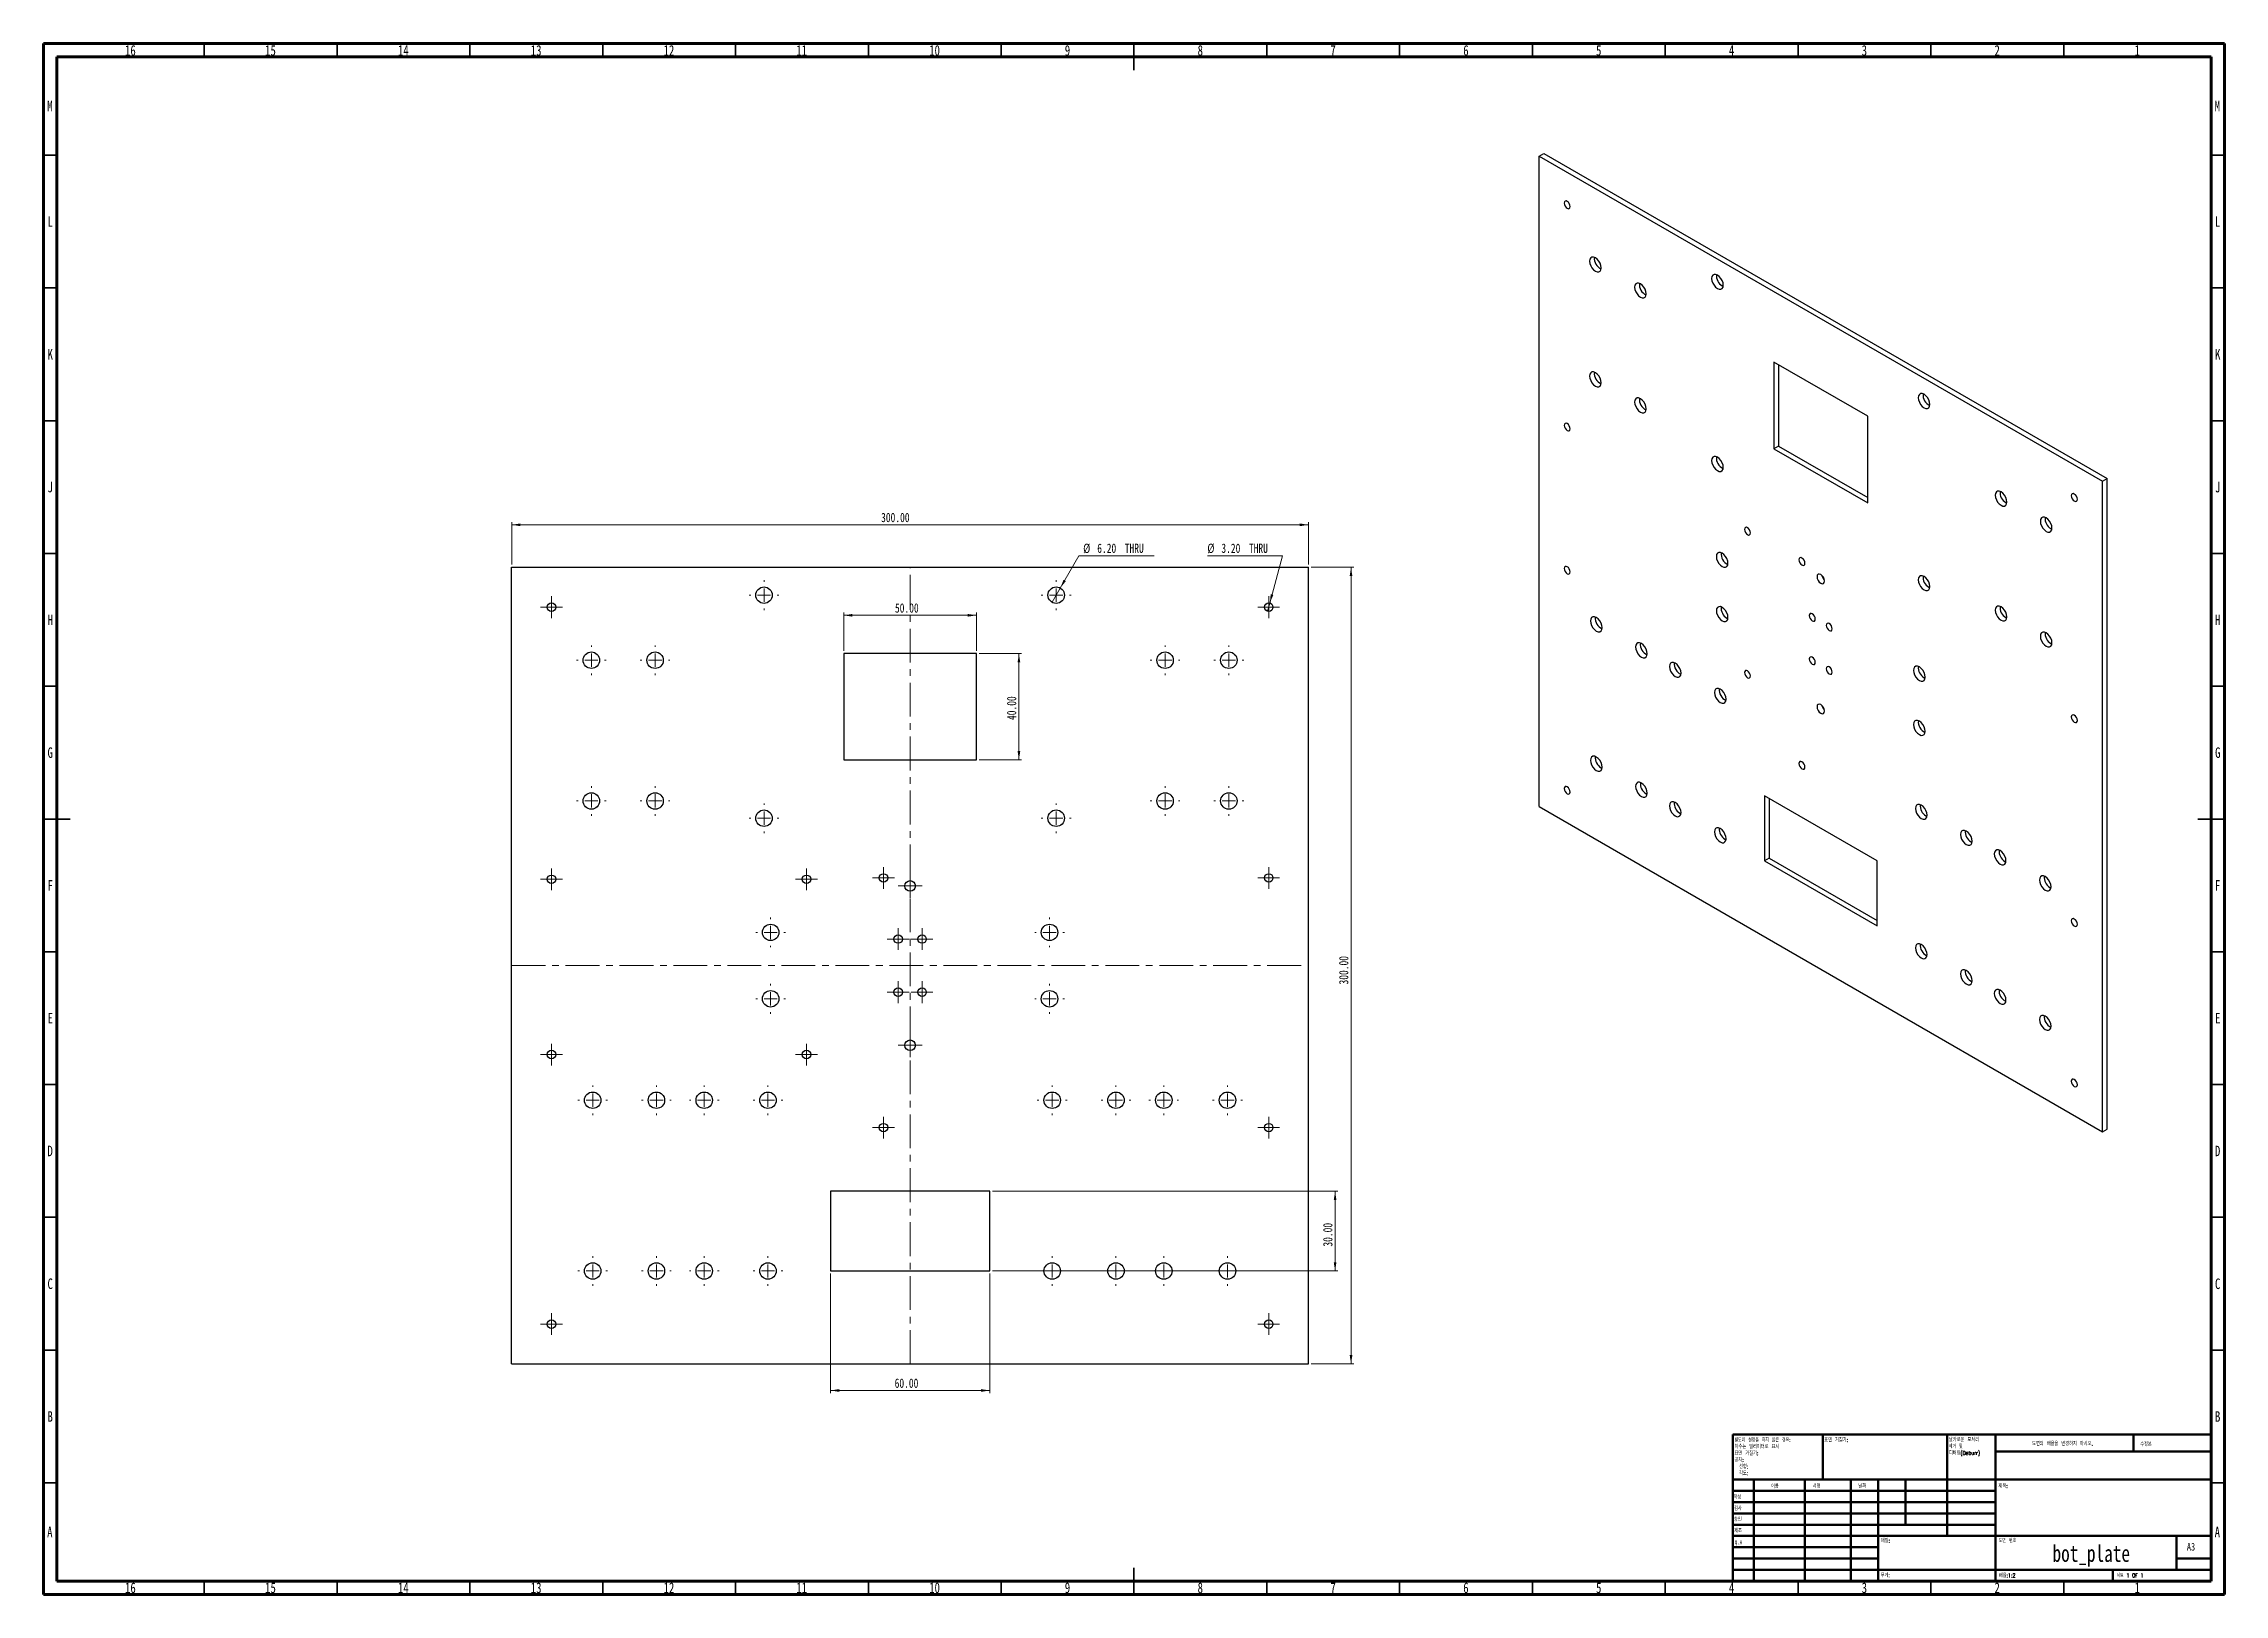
# Model space of a CAD drawing. Header units: millimetres. Extents: x 15 to 836, y 5 to 589.
import ezdxf

# ---------------------------------------------------------------- set-up
doc = ezdxf.new("R2010")
doc.units = ezdxf.units.MM
doc.linetypes.add('CENTERX2', pattern=[20.32, 12.7, -2.54, 2.54, -2.54])
doc.styles.add('SLDTEXTSTYLE0', font='TXT', dxfattribs={"width": 0.75})
doc.styles.add('SLDTEXTSTYLE1', font='TXT', dxfattribs={"width": 0.75, "bigfont": 'bigfont'})
doc.styles.add('SLDTEXTSTYLE2', font='TXT', dxfattribs={"width": 0.691176, "bigfont": 'bigfont'})
doc.styles.add('SLDTEXTSTYLE3', font='TXT', dxfattribs={"width": 0.6875, "bigfont": 'bigfont'})
doc.styles.add('SLDTEXTSTYLE4', font='TXT', dxfattribs={"width": 0.7, "bigfont": 'bigfont'})
doc.styles.add('SLDTEXTSTYLE5', font='TXT', dxfattribs={"width": 0.666667, "bigfont": 'bigfont'})
doc.dimstyles.new('SLDDIMSTYLE0', dxfattribs={"dimtxt": 3.5, "dimasz": 3.302, "dimexe": 0, "dimexo": 0.0625, "dimgap": 0.875, "dimtad": 1, "dimrnd": 1e-09, "dimzin": 4, "dimdsep": 46, "dimtxsty": 'SLDTEXTSTYLE0', "dimsah": 1, "dimcen": 0.09, "dimadec": 0, "dimazin": 1, "dimtfac": 1, "dimtofl": 0, "dimtmove": 0, "dimatfit": 3, "dimfxl": 0, "dimfrac": 2, "dimtolj": 1, "dimtzin": 12, "dimarcsym": 0})
doc.dimstyles.new('SLDDIMSTYLE1', dxfattribs={"dimtxt": 3.5, "dimasz": 3.302, "dimexe": 0, "dimexo": 0.0625, "dimgap": 0.875, "dimtad": 0, "dimtih": 1, "dimtoh": 1, "dimrnd": 1e-09, "dimzin": 4, "dimdsep": 46, "dimtxsty": 'SLDTEXTSTYLE0', "dimblk1": 'NONE', "dimsah": 1, "dimcen": 0, "dimadec": 0, "dimazin": 1, "dimtfac": 1, "dimtmove": 0, "dimatfit": 3, "dimldrblk": 'NONE', "dimfxl": 0, "dimfrac": 2, "dimtolj": 1, "dimtzin": 12, "dimarcsym": 0})

msp = doc.modelspace()

# ---------------------------------------------------------------- texts
at = {"color": 7, "linetype": 'Continuous', "lineweight": 0}
for s, insert, char_height, attachment_point, style in [('16', (47.67, 588.418), 3.9687, 2, 'SLDTEXTSTYLE0'), ('15', (100.42, 588.418), 3.9687, 2, 'SLDTEXTSTYLE0'), ('14', (150.42, 588.418), 3.9687, 2, 'SLDTEXTSTYLE0'), ('13', (200.42, 588.418), 3.9687, 2, 'SLDTEXTSTYLE0'), ('12', (250.42, 588.418), 3.9687, 2, 'SLDTEXTSTYLE0'), ('11', (300.42, 588.418), 3.9687, 2, 'SLDTEXTSTYLE0'), ('10', (350.42, 588.418), 3.9687, 2, 'SLDTEXTSTYLE0'), ('9', (400.46, 588.418), 3.969, 2, 'SLDTEXTSTYLE0'), ('8', (450.46, 588.418), 3.969, 2, 'SLDTEXTSTYLE0'), ('7', (500.46, 588.418), 3.969, 2, 'SLDTEXTSTYLE0'), ('6', (550.46, 588.418), 3.969, 2, 'SLDTEXTSTYLE0'), ('5', (600.46, 588.418), 3.969, 2, 'SLDTEXTSTYLE0'), ('4', (650.46, 588.418), 3.969, 2, 'SLDTEXTSTYLE0'), ('3', (700.46, 588.418), 3.969, 2, 'SLDTEXTSTYLE0'), ('2', (750.46, 588.418), 3.969, 2, 'SLDTEXTSTYLE0'), ('1', (803.21, 588.418), 3.969, 2, 'SLDTEXTSTYLE0'), ('M', (17.362, 567.474), 3.969, 2, 'SLDTEXTSTYLE0'), ('M', (833.362, 567.474), 3.969, 2, 'SLDTEXTSTYLE0'), ('L', (17.455, 523.974), 3.969, 2, 'SLDTEXTSTYLE0'), ('L', (833.455, 523.974), 3.969, 2, 'SLDTEXTSTYLE0'), ('K', (17.489, 473.974), 3.969, 2, 'SLDTEXTSTYLE0'), ('K', (833.489, 473.974), 3.969, 2, 'SLDTEXTSTYLE0'), ('J', (17.465, 423.974), 3.969, 2, 'SLDTEXTSTYLE0'), ('J', (833.465, 423.974), 3.969, 2, 'SLDTEXTSTYLE0'), ('H', (17.49, 373.974), 3.969, 2, 'SLDTEXTSTYLE0'), ('H', (833.49, 373.974), 3.969, 2, 'SLDTEXTSTYLE0'), ('G', (17.487, 323.974), 3.969, 2, 'SLDTEXTSTYLE0'), ('G', (833.487, 323.974), 3.969, 2, 'SLDTEXTSTYLE0'), ('F', (17.458, 273.974), 3.969, 2, 'SLDTEXTSTYLE0'), ('F', (833.458, 273.974), 3.969, 2, 'SLDTEXTSTYLE0'), ('E', (17.508, 223.974), 3.969, 2, 'SLDTEXTSTYLE0'), ('E', (833.508, 223.974), 3.969, 2, 'SLDTEXTSTYLE0'), ('D', (17.453, 173.974), 3.969, 2, 'SLDTEXTSTYLE0'), ('D', (833.453, 173.974), 3.969, 2, 'SLDTEXTSTYLE0'), ('C', (17.459, 123.974), 3.969, 2, 'SLDTEXTSTYLE0'), ('C', (833.459, 123.974), 3.969, 2, 'SLDTEXTSTYLE0'), ('B', (17.471, 73.974), 3.969, 2, 'SLDTEXTSTYLE0'), ('B', (833.471, 73.974), 3.969, 2, 'SLDTEXTSTYLE0'), ('표면 거칠기:', (685.371, 63.919), 1.5, 1, 'SLDTEXTSTYLE1'), ('도면의 배율을 변경하지 마시오.', (763.615, 62.533), 1.5, 1, 'SLDTEXTSTYLE1'), ('수정본', (804.328, 62.335), 1.5, 1, 'SLDTEXTSTYLE1'), ('작성', (651.212, 42.43), 1.5, 1, 'SLDTEXTSTYLE1'), ('이름', (665.322, 46.501), 1.5, 1, 'SLDTEXTSTYLE1'), ('서명', (681.034, 46.562), 1.5, 1, 'SLDTEXTSTYLE1'), ('날짜', (698.215, 46.576), 1.5, 1, 'SLDTEXTSTYLE1'), ('제목:', (750.956, 46.576), 1.5, 1, 'SLDTEXTSTYLE1'), ('승인', (651.402, 34.064), 1.5, 1, 'SLDTEXTSTYLE1'), ('검사', (651.41, 38.154), 1.5, 1, 'SLDTEXTSTYLE1'), ('A', (17.34, 30.474), 3.969, 2, 'SLDTEXTSTYLE0'), ('제조', (651.455, 29.734), 1.5, 1, 'SLDTEXTSTYLE1'), ('Q.A', (651.669, 25.35), 1.5, 1, 'SLDTEXTSTYLE0'), ('재질:', (706.646, 25.986), 1.5, 1, 'SLDTEXTSTYLE1'), ('도면 번호', (751.074, 25.986), 1.5, 1, 'SLDTEXTSTYLE4'), ('A', (833.34, 30.474), 3.969, 2, 'SLDTEXTSTYLE0'), ('bot_plate', (785.886, 23.607), 6.35, 2, 'SLDTEXTSTYLE0'), ('A3', (821.871, 24.406), 2.9104, 1, 'SLDTEXTSTYLE0'), ('16', (47.67, 9.474), 3.9687, 2, 'SLDTEXTSTYLE0'), ('15', (100.42, 9.474), 3.9687, 2, 'SLDTEXTSTYLE0'), ('14', (150.42, 9.474), 3.9687, 2, 'SLDTEXTSTYLE0'), ('13', (200.42, 9.474), 3.9687, 2, 'SLDTEXTSTYLE0'), ('12', (250.42, 9.474), 3.9687, 2, 'SLDTEXTSTYLE0'), ('11', (300.42, 9.474), 3.9687, 2, 'SLDTEXTSTYLE0'), ('10', (350.42, 9.474), 3.9687, 2, 'SLDTEXTSTYLE0'), ('9', (400.46, 9.474), 3.969, 2, 'SLDTEXTSTYLE0'), ('8', (450.46, 9.474), 3.969, 2, 'SLDTEXTSTYLE0'), ('7', (500.46, 9.474), 3.969, 2, 'SLDTEXTSTYLE0'), ('6', (550.46, 9.474), 3.969, 2, 'SLDTEXTSTYLE0'), ('5', (600.46, 9.474), 3.969, 2, 'SLDTEXTSTYLE0'), ('4', (650.46, 9.474), 3.969, 2, 'SLDTEXTSTYLE0'), ('3', (700.46, 9.474), 3.969, 2, 'SLDTEXTSTYLE0'), ('무게:', (706.618, 12.949), 1.4986, 1, 'SLDTEXTSTYLE1'), ('2', (750.46, 9.474), 3.969, 2, 'SLDTEXTSTYLE0'), ('배율:1:2', (751.074, 12.9), 1.5, 1, 'SLDTEXTSTYLE1'), ('시트 1 OF 1', (795.478, 12.9), 1.5, 1, 'SLDTEXTSTYLE5'), ('1', (803.21, 9.474), 3.969, 2, 'SLDTEXTSTYLE0')]:
    msp.add_mtext(s, dxfattribs=dict(at, insert=insert, char_height=char_height, attachment_point=attachment_point, style=style))

# ---------------------------------------------------------------- blocks, each defined once
blk = doc.blocks.new('SW_NOTE_0')
at = {"color": 0, "linetype": 'Continuous', "lineweight": 0, "char_height": 1.5, "attachment_point": 1}
for s, insert, style in [('별도의 설정을 하지 않은 경우:', (0, 1.93), 'SLDTEXTSTYLE2'), ('표면 거칠기:', (0, -3.07), 'SLDTEXTSTYLE1'), ('공차:', (0, -5.57), 'SLDTEXTSTYLE1'), ('치수는 밀리미터로 표시', (0, -0.57), 'SLDTEXTSTYLE1'), ('선형:', (1.69, -8.07), 'SLDTEXTSTYLE1'), ('각도:', (1.69, -10.57), 'SLDTEXTSTYLE1')]:
    blk.add_mtext(s, dxfattribs=dict(at, insert=insert, style=style))
blk = doc.blocks.new('SW_NOTE_0_1')
at = {"color": 0, "linetype": 'Continuous', "lineweight": 0, "char_height": 1.5, "attachment_point": 1}
for s, insert, style in [('날카로운 모서리', (0, 1.93), 'SLDTEXTSTYLE1'), ('제거 및', (0, -0.57), 'SLDTEXTSTYLE3'), ('디버링(Deburr)', (0, -3.07), 'SLDTEXTSTYLE1')]:
    blk.add_mtext(s, dxfattribs=dict(at, insert=insert, style=style))
blk = doc.blocks.new('_D')
at = {"color": 7, "linetype": 'Continuous', "lineweight": 0}
for p, q in [((191.21, 392.79), (191.21, 408.79)), ((191.21, 407.79), (491.21, 407.79)), ((491.21, 392.79), (491.21, 408.79))]:
    blk.add_line(p, q, dxfattribs=at)
at = {"color": 7, "linetype": 'Continuous', "lineweight": 18}
for points in [[(191.21, 407.79), (194.51, 407.28), (194.51, 408.3)], [(491.21, 407.79), (487.9, 408.3), (487.9, 407.28)]]:
    blk.add_solid(points, dxfattribs=at)
at = {"color": 7, "linetype": 'Continuous', "lineweight": 18, "insert": (330.29, 412.3), "char_height": 3.5, "attachment_point": 1, "style": 'SLDTEXTSTYLE0'}
blk.add_mtext('300.00', dxfattribs=at)
blk = doc.blocks.new('_D_1')
at = {"color": 7, "linetype": 'Continuous', "lineweight": 0}
for p, q in [((492.21, 391.79), (508.21, 391.79)), ((507.21, 91.79), (507.21, 391.79)), ((492.21, 91.79), (508.21, 91.79))]:
    blk.add_line(p, q, dxfattribs=at)
at = {"color": 7, "linetype": 'Continuous', "lineweight": 18}
for points in [[(507.21, 391.79), (506.7, 388.49), (507.71, 388.49)], [(507.21, 91.79), (507.71, 95.09), (506.7, 95.09)]]:
    blk.add_solid(points, dxfattribs=at)
at = {"color": 7, "linetype": 'Continuous', "lineweight": 18, "insert": (502.69, 234.68), "char_height": 3.5, "attachment_point": 1, "rotation": 90, "style": 'SLDTEXTSTYLE0'}
blk.add_mtext('300.00', dxfattribs=at)
blk = doc.blocks.new('_D_2')
at = {"color": 7, "linetype": 'Continuous', "lineweight": 0}
for p, q in [((316.21, 360.29), (316.21, 374.71)), ((366.21, 373.71), (316.21, 373.71)), ((366.21, 360.29), (366.21, 374.71))]:
    blk.add_line(p, q, dxfattribs=at)
at = {"color": 7, "linetype": 'Continuous', "lineweight": 18}
for points in [[(316.21, 373.71), (319.51, 373.2), (319.51, 374.22)], [(366.21, 373.71), (362.9, 374.22), (362.9, 373.2)]]:
    blk.add_solid(points, dxfattribs=at)
at = {"color": 7, "linetype": 'Continuous', "lineweight": 18, "insert": (335.51, 378.22), "char_height": 3.5, "attachment_point": 1, "style": 'SLDTEXTSTYLE0'}
blk.add_mtext('50.00', dxfattribs=at)
blk = doc.blocks.new('_D_3')
at = {"color": 7, "linetype": 'Continuous', "lineweight": 0}
for p, q in [((367.21, 359.29), (383.18, 359.29)), ((382.18, 319.29), (382.18, 359.29)), ((367.21, 319.29), (383.18, 319.29))]:
    blk.add_line(p, q, dxfattribs=at)
at = {"color": 7, "linetype": 'Continuous', "lineweight": 18}
for points in [[(382.18, 359.29), (381.67, 355.99), (382.68, 355.99)], [(382.18, 319.29), (382.68, 322.59), (381.67, 322.59)]]:
    blk.add_solid(points, dxfattribs=at)
at = {"color": 7, "linetype": 'Continuous', "lineweight": 18, "insert": (377.66, 334.28), "char_height": 3.5, "attachment_point": 1, "rotation": 90, "style": 'SLDTEXTSTYLE0'}
blk.add_mtext('40.00', dxfattribs=at)
blk = doc.blocks.new('_D_4')
at = {"color": 7, "linetype": 'Continuous', "lineweight": 0}
for p, q in [((311.21, 125.79), (311.21, 80.79)), ((371.21, 125.79), (371.21, 80.79)), ((371.21, 81.79), (311.21, 81.79))]:
    blk.add_line(p, q, dxfattribs=at)
at = {"color": 7, "linetype": 'Continuous', "lineweight": 18}
for points in [[(311.21, 81.79), (314.51, 81.28), (314.51, 82.3)], [(371.21, 81.79), (367.9, 82.3), (367.9, 81.28)]]:
    blk.add_solid(points, dxfattribs=at)
at = {"color": 7, "linetype": 'Continuous', "lineweight": 18, "insert": (335.39, 86.3), "char_height": 3.5, "attachment_point": 1, "style": 'SLDTEXTSTYLE0'}
blk.add_mtext('60.00', dxfattribs=at)
blk = doc.blocks.new('_D_5')
at = {"color": 7, "linetype": 'Continuous', "lineweight": 0}
for p, q in [((372.21, 156.79), (502.21, 156.79)), ((501.21, 126.79), (501.21, 156.79)), ((372.21, 126.79), (502.21, 126.79))]:
    blk.add_line(p, q, dxfattribs=at)
at = {"color": 7, "linetype": 'Continuous', "lineweight": 18}
for points in [[(501.21, 156.79), (500.7, 153.49), (501.71, 153.49)], [(501.21, 126.79), (501.71, 130.09), (500.7, 130.09)]]:
    blk.add_solid(points, dxfattribs=at)
at = {"color": 7, "linetype": 'Continuous', "lineweight": 18, "insert": (496.69, 135.97), "char_height": 3.5, "attachment_point": 1, "rotation": 90, "style": 'SLDTEXTSTYLE0'}
blk.add_mtext('30.00', dxfattribs=at)
blk = doc.blocks.new('_D_6')
at = {"color": 7, "linetype": 'Continuous', "lineweight": 0}
for p, q in [((397.76, 383.98), (404.79, 396.16)), ((404.79, 396.16), (433.07, 396.16)), ((394.66, 378.61), (397.76, 383.98))]:
    blk.add_line(p, q, dxfattribs=at)
at = {"color": 7, "linetype": 'Continuous', "lineweight": 18}
blk.add_solid([(397.76, 383.98), (399.85, 386.58), (398.97, 387.09)], dxfattribs=at)
at = {"color": 7, "linetype": 'Continuous', "lineweight": 18, "char_height": 3.5, "attachment_point": 1, "style": 'SLDTEXTSTYLE0'}
for s, insert in [('%%c', (406.38, 400.67)), ('6.20', (411.66, 400.72)), ('THRU', (422.02, 400.72))]:
    blk.add_mtext(s, dxfattribs=dict(at, insert=insert))
blk = doc.blocks.new('_None')
blk = doc.blocks.new('_D_7')
at = {"color": 7, "linetype": 'Continuous', "lineweight": 0}
for p, q in [((481.4, 396.16), (453.12, 396.16)), ((476.62, 378.34), (481.4, 396.16)), ((475.79, 375.25), (476.62, 378.34))]:
    blk.add_line(p, q, dxfattribs=at)
at = {"color": 7, "linetype": 'Continuous', "lineweight": 18}
blk.add_solid([(476.62, 378.34), (477.97, 381.39), (476.98, 381.66)], dxfattribs=at)
at = {"color": 7, "linetype": 'Continuous', "lineweight": 18, "char_height": 3.5, "attachment_point": 1, "style": 'SLDTEXTSTYLE0'}
for s, insert in [('%%c', (453.12, 400.67)), ('3.20', (458.4, 400.72)), ('THRU', (468.76, 400.72))]:
    blk.add_mtext(s, dxfattribs=dict(at, insert=insert))
blk = doc.blocks.new('SW_CENTERMARKSYMBOL_0')
at = {"color": 0, "linetype": 'Continuous', "lineweight": 18}
for p, q in [((-2.5, 0), (-4.1, 0)), ((0, 0), (-2.5, 0)), ((0, 2.5), (0, 4.1)), ((0, 0), (0, 2.5)), ((0, 0), (0, -2.5)), ((0, 0), (2.5, 0)), ((2.5, 0), (4.1, 0)), ((0, -2.5), (0, -4.1))]:
    blk.add_line(p, q, dxfattribs=at)
blk = doc.blocks.new('SW_CENTERMARKSYMBOL_1')
at = {"color": 0, "linetype": 'Continuous', "lineweight": 18}
for p, q in [((-5, 0), (-5.6, 0)), ((0, 0), (-2.5, 0)), ((0, 5), (0, 5.6)), ((0, 0), (0, 2.5)), ((0, 0), (0, -2.5)), ((0, 0), (2.5, 0)), ((5, 0), (5.6, 0)), ((0, -5), (0, -5.6))]:
    blk.add_line(p, q, dxfattribs=at)
blk = doc.blocks.new('SW_CENTERMARKSYMBOL_2')
at = {"color": 0, "linetype": 'Continuous', "lineweight": 18}
for p, q in [((-5, 0), (-5.6, 0)), ((0, 0), (-2.5, 0)), ((0, 5), (0, 5.6)), ((0, 0), (0, 2.5)), ((0, 0), (0, -2.5)), ((0, 0), (2.5, 0)), ((5, 0), (5.6, 0)), ((0, -5), (0, -5.6))]:
    blk.add_line(p, q, dxfattribs=at)
blk = doc.blocks.new('SW_CENTERMARKSYMBOL_3')
at = {"color": 0, "linetype": 'Continuous', "lineweight": 18}
for p, q in [((-5, 0), (-5.6, 0)), ((0, 0), (-2.5, 0)), ((0, 5), (0, 5.6)), ((0, 0), (0, 2.5)), ((0, 0), (0, -2.5)), ((0, 0), (2.5, 0)), ((5, 0), (5.6, 0)), ((0, -5), (0, -5.6))]:
    blk.add_line(p, q, dxfattribs=at)
blk = doc.blocks.new('SW_CENTERMARKSYMBOL_4')
at = {"color": 0, "linetype": 'Continuous', "lineweight": 18}
for p, q in [((-5, 0), (-5.6, 0)), ((0, 0), (-2.5, 0)), ((0, 5), (0, 5.6)), ((0, 0), (0, 2.5)), ((0, 0), (0, -2.5)), ((0, 0), (2.5, 0)), ((5, 0), (5.6, 0)), ((0, -5), (0, -5.6))]:
    blk.add_line(p, q, dxfattribs=at)
blk = doc.blocks.new('SW_CENTERMARKSYMBOL_5')
at = {"color": 0, "linetype": 'Continuous', "lineweight": 18}
for p, q in [((-5, 0), (-5.6, 0)), ((0, 0), (-2.5, 0)), ((0, 5), (0, 5.6)), ((0, 0), (0, 2.5)), ((0, 0), (0, -2.5)), ((0, 0), (2.5, 0)), ((5, 0), (5.6, 0)), ((0, -5), (0, -5.6))]:
    blk.add_line(p, q, dxfattribs=at)
blk = doc.blocks.new('SW_CENTERMARKSYMBOL_6')
at = {"color": 0, "linetype": 'Continuous', "lineweight": 18}
for p, q in [((-5, 0), (-5.6, 0)), ((0, 0), (-2.5, 0)), ((0, 5), (0, 5.6)), ((0, 0), (0, 2.5)), ((0, 0), (0, -2.5)), ((0, 0), (2.5, 0)), ((5, 0), (5.6, 0)), ((0, -5), (0, -5.6))]:
    blk.add_line(p, q, dxfattribs=at)
blk = doc.blocks.new('SW_CENTERMARKSYMBOL_7')
at = {"color": 0, "linetype": 'Continuous', "lineweight": 18}
for p, q in [((-5, 0), (-5.6, 0)), ((0, 0), (-2.5, 0)), ((0, 5), (0, 5.6)), ((0, 0), (0, 2.5)), ((0, 0), (0, -2.5)), ((0, 0), (2.5, 0)), ((5, 0), (5.6, 0)), ((0, -5), (0, -5.6))]:
    blk.add_line(p, q, dxfattribs=at)
blk = doc.blocks.new('SW_CENTERMARKSYMBOL_8')
at = {"color": 0, "linetype": 'Continuous', "lineweight": 18}
for p, q in [((-5, 0), (-5.6, 0)), ((0, 0), (-2.5, 0)), ((0, 5), (0, 5.6)), ((0, 0), (0, 2.5)), ((0, 0), (0, -2.5)), ((0, 0), (2.5, 0)), ((5, 0), (5.6, 0)), ((0, -5), (0, -5.6))]:
    blk.add_line(p, q, dxfattribs=at)
blk = doc.blocks.new('SW_CENTERMARKSYMBOL_9')
at = {"color": 0, "linetype": 'Continuous', "lineweight": 18}
for p, q in [((-5, 0), (-5.6, 0)), ((0, 0), (-2.5, 0)), ((0, 5), (0, 5.6)), ((0, 0), (0, 2.5)), ((0, 0), (0, -2.5)), ((0, 0), (2.5, 0)), ((5, 0), (5.6, 0)), ((0, -5), (0, -5.6))]:
    blk.add_line(p, q, dxfattribs=at)
blk = doc.blocks.new('SW_CENTERMARKSYMBOL_10')
at = {"color": 0, "linetype": 'Continuous', "lineweight": 18}
for p, q in [((-5, 0), (-5.6, 0)), ((0, 0), (-2.5, 0)), ((0, 5), (0, 5.6)), ((0, 0), (0, 2.5)), ((0, 0), (0, -2.5)), ((0, 0), (2.5, 0)), ((5, 0), (5.6, 0)), ((0, -5), (0, -5.6))]:
    blk.add_line(p, q, dxfattribs=at)
blk = doc.blocks.new('SW_CENTERMARKSYMBOL_11')
at = {"color": 0, "linetype": 'Continuous', "lineweight": 18}
for p, q in [((-5, 0), (-5.6, 0)), ((0, 0), (-2.5, 0)), ((0, 5), (0, 5.6)), ((0, 0), (0, 2.5)), ((0, 0), (0, -2.5)), ((0, 0), (2.5, 0)), ((5, 0), (5.6, 0)), ((0, -5), (0, -5.6))]:
    blk.add_line(p, q, dxfattribs=at)
blk = doc.blocks.new('SW_CENTERMARKSYMBOL_12')
at = {"color": 0, "linetype": 'Continuous', "lineweight": 18}
for p, q in [((-5, 0), (-5.6, 0)), ((0, 0), (-2.5, 0)), ((0, 5), (0, 5.6)), ((0, 0), (0, 2.5)), ((0, 0), (0, -2.5)), ((0, 0), (2.5, 0)), ((5, 0), (5.6, 0)), ((0, -5), (0, -5.6))]:
    blk.add_line(p, q, dxfattribs=at)
blk = doc.blocks.new('SW_CENTERMARKSYMBOL_13')
at = {"color": 0, "linetype": 'Continuous', "lineweight": 18}
for p, q in [((-5, 0), (-5.6, 0)), ((0, 0), (-2.5, 0)), ((0, 5), (0, 5.6)), ((0, 0), (0, 2.5)), ((0, 0), (0, -2.5)), ((0, 0), (2.5, 0)), ((5, 0), (5.6, 0)), ((0, -5), (0, -5.6))]:
    blk.add_line(p, q, dxfattribs=at)
blk = doc.blocks.new('SW_CENTERMARKSYMBOL_14')
at = {"color": 0, "linetype": 'Continuous', "lineweight": 18}
for p, q in [((-5, 0), (-5.6, 0)), ((0, 0), (-2.5, 0)), ((0, 5), (0, 5.6)), ((0, 0), (0, 2.5)), ((0, 0), (0, -2.5)), ((0, 0), (2.5, 0)), ((5, 0), (5.6, 0)), ((0, -5), (0, -5.6))]:
    blk.add_line(p, q, dxfattribs=at)
blk = doc.blocks.new('SW_CENTERMARKSYMBOL_15')
at = {"color": 0, "linetype": 'Continuous', "lineweight": 18}
for p, q in [((-5, 0), (-5.6, 0)), ((0, 0), (-2.5, 0)), ((0, 5), (0, 5.6)), ((0, 0), (0, 2.5)), ((0, 0), (0, -2.5)), ((0, 0), (2.5, 0)), ((5, 0), (5.6, 0)), ((0, -5), (0, -5.6))]:
    blk.add_line(p, q, dxfattribs=at)
blk = doc.blocks.new('SW_CENTERMARKSYMBOL_16')
at = {"color": 0, "linetype": 'Continuous', "lineweight": 18}
for p, q in [((-5, 0), (-5.6, 0)), ((0, 0), (-2.5, 0)), ((0, 5), (0, 5.6)), ((0, 0), (0, 2.5)), ((0, 0), (0, -2.5)), ((0, 0), (2.5, 0)), ((5, 0), (5.6, 0)), ((0, -5), (0, -5.6))]:
    blk.add_line(p, q, dxfattribs=at)
blk = doc.blocks.new('SW_CENTERMARKSYMBOL_17')
at = {"color": 0, "linetype": 'Continuous', "lineweight": 18}
for p, q in [((-5, 0), (-5.6, 0)), ((0, 0), (-2.5, 0)), ((0, 5), (0, 5.6)), ((0, 0), (0, 2.5)), ((0, 0), (0, -2.5)), ((0, 0), (2.5, 0)), ((5, 0), (5.6, 0)), ((0, -5), (0, -5.6))]:
    blk.add_line(p, q, dxfattribs=at)
blk = doc.blocks.new('SW_CENTERMARKSYMBOL_18')
at = {"color": 0, "linetype": 'Continuous', "lineweight": 18}
for p, q in [((-5, 0), (-5.6, 0)), ((0, 0), (-2.5, 0)), ((0, 5), (0, 5.6)), ((0, 0), (0, 2.5)), ((0, 0), (0, -2.5)), ((0, 0), (2.5, 0)), ((5, 0), (5.6, 0)), ((0, -5), (0, -5.6))]:
    blk.add_line(p, q, dxfattribs=at)
blk = doc.blocks.new('SW_CENTERMARKSYMBOL_19')
at = {"color": 0, "linetype": 'Continuous', "lineweight": 18}
for p, q in [((-5, 0), (-5.6, 0)), ((0, 0), (-2.5, 0)), ((0, 5), (0, 5.6)), ((0, 0), (0, 2.5)), ((0, 0), (0, -2.5)), ((0, 0), (2.5, 0)), ((5, 0), (5.6, 0)), ((0, -5), (0, -5.6))]:
    blk.add_line(p, q, dxfattribs=at)
blk = doc.blocks.new('SW_CENTERMARKSYMBOL_20')
at = {"color": 0, "linetype": 'Continuous', "lineweight": 18}
for p, q in [((-2.5, 0), (-4.1, 0)), ((0, 0), (-2.5, 0)), ((0, 2.5), (0, 4.1)), ((0, 0), (0, 2.5)), ((0, 0), (0, -2.5)), ((0, 0), (2.5, 0)), ((2.5, 0), (4.1, 0)), ((0, -2.5), (0, -4.1))]:
    blk.add_line(p, q, dxfattribs=at)
blk = doc.blocks.new('SW_CENTERMARKSYMBOL_21')
at = {"color": 0, "linetype": 'Continuous', "lineweight": 18}
for p, q in [((-2.5, 0), (-4.1, 0)), ((0, 0), (-2.5, 0)), ((0, 2.5), (0, 4.1)), ((0, 0), (0, 2.5)), ((0, 0), (0, -2.5)), ((0, 0), (2.5, 0)), ((2.5, 0), (4.1, 0)), ((0, -2.5), (0, -4.1))]:
    blk.add_line(p, q, dxfattribs=at)
blk = doc.blocks.new('SW_CENTERMARKSYMBOL_22')
at = {"color": 0, "linetype": 'Continuous', "lineweight": 18}
for p, q in [((-2.5, 0), (-4.1, 0)), ((0, 0), (-2.5, 0)), ((0, 2.5), (0, 4.1)), ((0, 0), (0, 2.5)), ((0, 0), (0, -2.5)), ((0, 0), (2.5, 0)), ((2.5, 0), (4.1, 0)), ((0, -2.5), (0, -4.1))]:
    blk.add_line(p, q, dxfattribs=at)
blk = doc.blocks.new('SW_CENTERMARKSYMBOL_23')
at = {"color": 0, "linetype": 'Continuous', "lineweight": 18}
for p, q in [((-5, 0), (-5.6, 0)), ((0, 0), (-2.5, 0)), ((0, 5), (0, 5.6)), ((0, 0), (0, 2.5)), ((0, 0), (0, -2.5)), ((0, 0), (2.5, 0)), ((5, 0), (5.6, 0)), ((0, -5), (0, -5.6))]:
    blk.add_line(p, q, dxfattribs=at)
blk = doc.blocks.new('SW_CENTERMARKSYMBOL_24')
at = {"color": 0, "linetype": 'Continuous', "lineweight": 18}
for p, q in [((-5, 0), (-5.6, 0)), ((0, 0), (-2.5, 0)), ((0, 5), (0, 5.6)), ((0, 0), (0, 2.5)), ((0, 0), (0, -2.5)), ((0, 0), (2.5, 0)), ((5, 0), (5.6, 0)), ((0, -5), (0, -5.6))]:
    blk.add_line(p, q, dxfattribs=at)
blk = doc.blocks.new('SW_CENTERMARKSYMBOL_25')
at = {"color": 0, "linetype": 'Continuous', "lineweight": 18}
for p, q in [((-5, 0), (-5.6, 0)), ((0, 0), (-2.5, 0)), ((0, 5), (0, 5.6)), ((0, 0), (0, 2.5)), ((0, 0), (0, -2.5)), ((0, 0), (2.5, 0)), ((5, 0), (5.6, 0)), ((0, -5), (0, -5.6))]:
    blk.add_line(p, q, dxfattribs=at)
blk = doc.blocks.new('SW_CENTERMARKSYMBOL_26')
at = {"color": 0, "linetype": 'Continuous', "lineweight": 18}
for p, q in [((-5, 0), (-5.6, 0)), ((0, 0), (-2.5, 0)), ((0, 5), (0, 5.6)), ((0, 0), (0, 2.5)), ((0, 0), (0, -2.5)), ((0, 0), (2.5, 0)), ((5, 0), (5.6, 0)), ((0, -5), (0, -5.6))]:
    blk.add_line(p, q, dxfattribs=at)
blk = doc.blocks.new('SW_CENTERMARKSYMBOL_27')
at = {"color": 0, "linetype": 'Continuous', "lineweight": 18}
for p, q in [((-5, 0), (-5.6, 0)), ((0, 0), (-2.5, 0)), ((0, 5), (0, 5.6)), ((0, 0), (0, 2.5)), ((0, 0), (0, -2.5)), ((0, 0), (2.5, 0)), ((5, 0), (5.6, 0)), ((0, -5), (0, -5.6))]:
    blk.add_line(p, q, dxfattribs=at)
blk = doc.blocks.new('SW_CENTERMARKSYMBOL_28')
at = {"color": 0, "linetype": 'Continuous', "lineweight": 18}
for p, q in [((-5, 0), (-5.6, 0)), ((0, 0), (-2.5, 0)), ((0, 5), (0, 5.6)), ((0, 0), (0, 2.5)), ((0, 0), (0, -2.5)), ((0, 0), (2.5, 0)), ((5, 0), (5.6, 0)), ((0, -5), (0, -5.6))]:
    blk.add_line(p, q, dxfattribs=at)
blk = doc.blocks.new('SW_CENTERMARKSYMBOL_29')
at = {"color": 0, "linetype": 'Continuous', "lineweight": 18}
for p, q in [((-5, 0), (-5.6, 0)), ((0, 0), (-2.5, 0)), ((0, 5), (0, 5.6)), ((0, 0), (0, 2.5)), ((0, 0), (0, -2.5)), ((0, 0), (2.5, 0)), ((5, 0), (5.6, 0)), ((0, -5), (0, -5.6))]:
    blk.add_line(p, q, dxfattribs=at)
blk = doc.blocks.new('SW_CENTERMARKSYMBOL_30')
at = {"color": 0, "linetype": 'Continuous', "lineweight": 18}
for p, q in [((-5, 0), (-5.6, 0)), ((0, 0), (-2.5, 0)), ((0, 5), (0, 5.6)), ((0, 0), (0, 2.5)), ((0, 0), (0, -2.5)), ((0, 0), (2.5, 0)), ((5, 0), (5.6, 0)), ((0, -5), (0, -5.6))]:
    blk.add_line(p, q, dxfattribs=at)
blk = doc.blocks.new('SW_CENTERMARKSYMBOL_31')
at = {"color": 0, "linetype": 'Continuous', "lineweight": 18}
for p, q in [((-5, 0), (-5.6, 0)), ((0, 0), (-2.5, 0)), ((0, 5), (0, 5.6)), ((0, 0), (0, 2.5)), ((0, 0), (0, -2.5)), ((0, 0), (2.5, 0)), ((5, 0), (5.6, 0)), ((0, -5), (0, -5.6))]:
    blk.add_line(p, q, dxfattribs=at)
blk = doc.blocks.new('SW_CENTERMARKSYMBOL_32')
at = {"color": 0, "linetype": 'Continuous', "lineweight": 18}
for p, q in [((-5, 0), (-5.6, 0)), ((0, 0), (-2.5, 0)), ((0, 5), (0, 5.6)), ((0, 0), (0, 2.5)), ((0, 0), (0, -2.5)), ((0, 0), (2.5, 0)), ((5, 0), (5.6, 0)), ((0, -5), (0, -5.6))]:
    blk.add_line(p, q, dxfattribs=at)
blk = doc.blocks.new('SW_CENTERMARKSYMBOL_33')
at = {"color": 0, "linetype": 'Continuous', "lineweight": 18}
for p, q in [((-2.5, 0), (-4.1, 0)), ((0, 0), (-2.5, 0)), ((0, 2.5), (0, 4.1)), ((0, 0), (0, 2.5)), ((0, 0), (0, -2.5)), ((0, 0), (2.5, 0)), ((2.5, 0), (4.1, 0)), ((0, -2.5), (0, -4.1))]:
    blk.add_line(p, q, dxfattribs=at)
blk = doc.blocks.new('SW_CENTERMARKSYMBOL_34')
at = {"color": 0, "linetype": 'Continuous', "lineweight": 18}
for p, q in [((-2.5, 0), (-4.1, 0)), ((0, 0), (-2.5, 0)), ((0, 2.5), (0, 4.1)), ((0, 0), (0, 2.5)), ((0, 0), (0, -2.5)), ((0, 0), (2.5, 0)), ((2.5, 0), (4.1, 0)), ((0, -2.5), (0, -4.1))]:
    blk.add_line(p, q, dxfattribs=at)
blk = doc.blocks.new('SW_CENTERMARKSYMBOL_35')
at = {"color": 0, "linetype": 'Continuous', "lineweight": 18}
for p, q in [((-2.5, 0), (-4.1, 0)), ((0, 0), (-2.5, 0)), ((0, 2.5), (0, 4.1)), ((0, 0), (0, 2.5)), ((0, 0), (0, -2.5)), ((0, 0), (2.5, 0)), ((2.5, 0), (4.1, 0)), ((0, -2.5), (0, -4.1))]:
    blk.add_line(p, q, dxfattribs=at)
blk = doc.blocks.new('SW_CENTERMARKSYMBOL_36')
at = {"color": 0, "linetype": 'Continuous', "lineweight": 18}
for p, q in [((-2.5, 0), (-4.1, 0)), ((0, 0), (-2.5, 0)), ((0, 2.5), (0, 4.1)), ((0, 0), (0, 2.5)), ((0, 0), (0, -2.5)), ((0, 0), (2.5, 0)), ((2.5, 0), (4.1, 0)), ((0, -2.5), (0, -4.1))]:
    blk.add_line(p, q, dxfattribs=at)
blk = doc.blocks.new('SW_CENTERMARKSYMBOL_37')
at = {"color": 0, "linetype": 'Continuous', "lineweight": 18}
for p, q in [((-2.5, 0), (-4.1, 0)), ((0, 0), (-2.5, 0)), ((0, 2.5), (0, 4.1)), ((0, 0), (0, 2.5)), ((0, 0), (0, -2.5)), ((0, 0), (2.5, 0)), ((2.5, 0), (4.1, 0)), ((0, -2.5), (0, -4.1))]:
    blk.add_line(p, q, dxfattribs=at)
blk = doc.blocks.new('SW_CENTERMARKSYMBOL_38')
at = {"color": 0, "linetype": 'Continuous', "lineweight": 18}
for p, q in [((-2.5, 0), (-4.1, 0)), ((0, 0), (-2.5, 0)), ((0, 2.5), (0, 4.1)), ((0, 0), (0, 2.5)), ((0, 0), (0, -2.5)), ((0, 0), (2.5, 0)), ((2.5, 0), (4.1, 0)), ((0, -2.5), (0, -4.1))]:
    blk.add_line(p, q, dxfattribs=at)
blk = doc.blocks.new('SW_CENTERMARKSYMBOL_39')
at = {"color": 0, "linetype": 'Continuous', "lineweight": 18}
for p, q in [((-2.5, 0), (-4.1, 0)), ((0, 0), (-2.5, 0)), ((0, 2.5), (0, 4.1)), ((0, 0), (0, 2.5)), ((0, 0), (0, -2.5)), ((0, 0), (2.5, 0)), ((2.5, 0), (4.1, 0)), ((0, -2.5), (0, -4.1))]:
    blk.add_line(p, q, dxfattribs=at)
blk = doc.blocks.new('SW_CENTERMARKSYMBOL_40')
at = {"color": 0, "linetype": 'Continuous', "lineweight": 18}
for p, q in [((-2.5, 0), (-4.1, 0)), ((0, 0), (-2.5, 0)), ((0, 2.5), (0, 4.1)), ((0, 0), (0, 2.5)), ((0, 0), (0, -2.5)), ((0, 0), (2.5, 0)), ((2.5, 0), (4.1, 0)), ((0, -2.5), (0, -4.1))]:
    blk.add_line(p, q, dxfattribs=at)
blk = doc.blocks.new('SW_CENTERMARKSYMBOL_41')
at = {"color": 0, "linetype": 'Continuous', "lineweight": 18}
for p, q in [((-5, 0), (-5.6, 0)), ((0, 0), (-2.5, 0)), ((0, 5), (0, 5.6)), ((0, 0), (0, 2.5)), ((0, 0), (0, -2.5)), ((0, 0), (2.5, 0)), ((5, 0), (5.6, 0)), ((0, -5), (0, -5.6))]:
    blk.add_line(p, q, dxfattribs=at)
blk = doc.blocks.new('SW_CENTERMARKSYMBOL_42')
at = {"color": 0, "linetype": 'Continuous', "lineweight": 18}
for p, q in [((-5, 0), (-5.6, 0)), ((0, 0), (-2.5, 0)), ((0, 5), (0, 5.6)), ((0, 0), (0, 2.5)), ((0, 0), (0, -2.5)), ((0, 0), (2.5, 0)), ((5, 0), (5.6, 0)), ((0, -5), (0, -5.6))]:
    blk.add_line(p, q, dxfattribs=at)
blk = doc.blocks.new('SW_CENTERMARKSYMBOL_43')
at = {"color": 0, "linetype": 'Continuous', "lineweight": 18}
for p, q in [((-5, 0), (-5.6, 0)), ((0, 0), (-2.5, 0)), ((0, 5), (0, 5.6)), ((0, 0), (0, 2.5)), ((0, 0), (0, -2.5)), ((0, 0), (2.5, 0)), ((5, 0), (5.6, 0)), ((0, -5), (0, -5.6))]:
    blk.add_line(p, q, dxfattribs=at)
blk = doc.blocks.new('SW_CENTERMARKSYMBOL_44')
at = {"color": 0, "linetype": 'Continuous', "lineweight": 18}
for p, q in [((-2.5, 0), (-4.5, 0)), ((0, 0), (-2.5, 0)), ((0, 2.5), (0, 4.5)), ((0, 0), (0, 2.5)), ((0, 0), (0, -2.5)), ((0, 0), (2.5, 0)), ((2.5, 0), (4.5, 0)), ((0, -2.5), (0, -4.5))]:
    blk.add_line(p, q, dxfattribs=at)
blk = doc.blocks.new('SW_CENTERMARKSYMBOL_45')
at = {"color": 0, "linetype": 'Continuous', "lineweight": 18}
for p, q in [((-2.5, 0), (-4.5, 0)), ((0, 0), (-2.5, 0)), ((0, 2.5), (0, 4.5)), ((0, 0), (0, 2.5)), ((0, 0), (0, -2.5)), ((0, 0), (2.5, 0)), ((2.5, 0), (4.5, 0)), ((0, -2.5), (0, -4.5))]:
    blk.add_line(p, q, dxfattribs=at)
blk = doc.blocks.new('SW_CENTERMARKSYMBOL_46')
at = {"color": 0, "linetype": 'Continuous', "lineweight": 18}
for p, q in [((-2.5, 0), (-4.1, 0)), ((0, 0), (-2.5, 0)), ((0, 2.5), (0, 4.1)), ((0, 0), (0, 2.5)), ((0, 0), (0, -2.5)), ((0, 0), (2.5, 0)), ((2.5, 0), (4.1, 0)), ((0, -2.5), (0, -4.1))]:
    blk.add_line(p, q, dxfattribs=at)
blk = doc.blocks.new('SW_CENTERMARKSYMBOL_47')
at = {"color": 0, "linetype": 'Continuous', "lineweight": 18}
for p, q in [((-2.5, 0), (-4.1, 0)), ((0, 0), (-2.5, 0)), ((0, 2.5), (0, 4.1)), ((0, 0), (0, 2.5)), ((0, 0), (0, -2.5)), ((0, 0), (2.5, 0)), ((2.5, 0), (4.1, 0)), ((0, -2.5), (0, -4.1))]:
    blk.add_line(p, q, dxfattribs=at)
blk = doc.blocks.new('SW_CENTERMARKSYMBOL_48')
at = {"color": 0, "linetype": 'Continuous', "lineweight": 18}
for p, q in [((-2.5, 0), (-4.1, 0)), ((0, 0), (-2.5, 0)), ((0, 2.5), (0, 4.1)), ((0, 0), (0, 2.5)), ((0, 0), (0, -2.5)), ((0, 0), (2.5, 0)), ((2.5, 0), (4.1, 0)), ((0, -2.5), (0, -4.1))]:
    blk.add_line(p, q, dxfattribs=at)
blk = doc.blocks.new('SW_CENTERMARKSYMBOL_49')
at = {"color": 0, "linetype": 'Continuous', "lineweight": 18}
for p, q in [((-2.5, 0), (-4.1, 0)), ((0, 0), (-2.5, 0)), ((0, 2.5), (0, 4.1)), ((0, 0), (0, 2.5)), ((0, 0), (0, -2.5)), ((0, 0), (2.5, 0)), ((2.5, 0), (4.1, 0)), ((0, -2.5), (0, -4.1))]:
    blk.add_line(p, q, dxfattribs=at)

# ---------------------------------------------------------------- dimensions: what is measured, and where the dimension line sits
at = {"color": 7, "linetype": 'Continuous', "lineweight": 18}
for base, p1, p2, picture, middle in [((491.206, 407.791), (191.206, 391.791), (491.206, 391.791), '_D', (337.406, 407.791)), ((316.206, 373.71), (366.206, 359.291), (316.206, 359.291), '_D_2', (341.331, 373.71)), ((311.206, 81.791), (371.206, 126.791), (311.206, 126.791), '_D_4', (341.206, 81.791))]:
    dim = msp.add_linear_dim(base=base, p1=p1, p2=p2, dimstyle='SLDDIMSTYLE0', dxfattribs=at)
    dim.commit()
    dim.dimension.update_dxf_attribs({"geometry": picture, "text_midpoint": middle, "dimtype": 160})
for p1, p2, picture, middle in [((394.656, 378.606), (397.756, 383.976), '_D_6', (419.724, 398.965)), ((475.792, 375.245), (476.62, 378.336), '_D_7', (466.463, 398.965))]:
    dim = msp.add_diameter_dim_2p(p1=p1, p2=p2, text='<> THRU', dimstyle='SLDDIMSTYLE1', dxfattribs=at)
    dim.commit()
    dim.dimension.update_dxf_attribs({"geometry": picture, "text_midpoint": middle, "dimtype": 163})
for base, p1, p2, picture, middle in [((507.206, 391.791), (491.206, 91.791), (491.206, 391.791), '_D_1', (507.206, 241.791)), ((382.175, 359.291), (366.206, 319.291), (366.206, 359.291), '_D_3', (382.175, 340.099)), ((501.206, 156.791), (371.206, 126.791), (371.206, 156.791), '_D_5', (501.206, 141.791))]:
    dim = msp.add_linear_dim(base=base, p1=p1, p2=p2, angle=90, dimstyle='SLDDIMSTYLE0', dxfattribs=at)
    dim.commit()
    dim.dimension.update_dxf_attribs({"geometry": picture, "text_midpoint": middle, "dimtype": 160})

# ---------------------------------------------------------------- linework, layer by layer
at = {"color": 7, "linetype": 'Continuous', "lineweight": 70}
for p, q in [((15, 5), (15, 589)), ((15, 589), (836, 589)), ((20, 10), (20, 584)), ((20, 584), (831, 584)), ((831, 584), (831, 10)), ((836, 589), (836, 5)), ((831, 10), (20, 10)), ((836, 5), (15, 5))]:
    msp.add_line(p, q, dxfattribs=at)
at = {"color": 7, "linetype": 'Continuous', "lineweight": 35}
for p, q in [((75.5, 584), (75.5, 589)), ((125.5, 584), (125.5, 589)), ((175.5, 584), (175.5, 589)), ((225.5, 584), (225.5, 589)), ((275.5, 584), (275.5, 589)), ((325.5, 584), (325.5, 589)), ((375.5, 584), (375.5, 589)), ((425.5, 589), (425.5, 579)), ((425.5, 584), (425.5, 589)), ((475.5, 584), (475.5, 589)), ((525.5, 584), (525.5, 589)), ((575.5, 584), (575.5, 589)), ((625.5, 584), (625.5, 589)), ((675.5, 584), (675.5, 589)), ((725.5, 584), (725.5, 589)), ((775.5, 584), (775.5, 589)), ((20, 547), (15, 547)), ((831, 547), (836, 547)), ((20, 497), (15, 497)), ((831, 497), (836, 497)), ((20, 447), (15, 447)), ((831, 447), (836, 447)), ((20, 397), (15, 397)), ((831, 397), (836, 397)), ((20, 347), (15, 347)), ((831, 347), (836, 347)), ((15, 297), (25, 297)), ((20, 297), (15, 297)), ((836, 297), (826, 297)), ((831, 297), (836, 297)), ((20, 247), (15, 247)), ((831, 247), (836, 247)), ((20, 197), (15, 197)), ((831, 197), (836, 197)), ((20, 147), (15, 147)), ((831, 147), (836, 147)), ((20, 97), (15, 97)), ((831, 97), (836, 97)), ((20, 47), (15, 47)), ((831, 47), (836, 47)), ((75.5, 10), (75.5, 5)), ((125.5, 10), (125.5, 5)), ((175.5, 10), (175.5, 5)), ((225.5, 10), (225.5, 5)), ((275.5, 10), (275.5, 5)), ((325.5, 10), (325.5, 5)), ((375.5, 10), (375.5, 5)), ((425.5, 5), (425.5, 15)), ((425.5, 10), (425.5, 5)), ((475.5, 10), (475.5, 5)), ((525.5, 10), (525.5, 5)), ((575.5, 10), (575.5, 5)), ((625.5, 10), (625.5, 5)), ((675.5, 10), (675.5, 5)), ((725.5, 10), (725.5, 5)), ((775.5, 10), (775.5, 5))]:
    msp.add_line(p, q, dxfattribs=at)
at = {"color": 7, "linetype": 'Continuous', "lineweight": 25}
for p, q in [((577.984, 546.651), (579.751, 547.671)), ((577.984, 546.651), (790.116, 424.189)), ((577.984, 301.688), (577.984, 546.651)), ((579.751, 547.671), (791.883, 425.21)), ((646.927, 497.787), (647.316, 497.602)), ((701.727, 448.677), (666.372, 469.088)), ((666.372, 469.088), (666.372, 436.426)), ((668.14, 468.067), (668.14, 437.446)), ((701.727, 416.016), (701.727, 448.677)), ((668.14, 437.446), (666.372, 436.426)), ((666.372, 436.426), (701.727, 416.016)), ((668.14, 437.446), (701.727, 418.057)), ((790.116, 424.189), (791.883, 425.21)), ((790.116, 179.227), (790.116, 424.189)), ((791.883, 180.248), (791.883, 425.21)), ((753.7, 416.143), (754.089, 415.958)), ((770.67, 406.346), (771.06, 406.161)), ((191.206, 91.791), (191.206, 391.791)), ((191.206, 391.791), (491.206, 391.791)), ((491.206, 91.791), (491.206, 391.791)), ((724.708, 384.295), (725.098, 384.11)), ((648.694, 372.652), (649.084, 372.468)), ((753.7, 372.866), (754.089, 372.682)), ((770.67, 363.069), (771.06, 362.885)), ((366.206, 359.291), (316.206, 359.291)), ((316.206, 359.291), (316.206, 319.291)), ((366.206, 319.291), (366.206, 359.291)), ((722.941, 350.204), (723.33, 350.02)), ((316.206, 319.291), (366.206, 319.291)), ((601.318, 316.306), (601.708, 316.122)), ((618.289, 306.509), (618.678, 306.325)), ((705.263, 281.287), (662.836, 305.779)), ((662.836, 305.779), (662.836, 281.283)), ((664.604, 304.759), (664.604, 282.303)), ((577.984, 301.688), (790.116, 179.227)), ((631.017, 299.162), (631.406, 298.977)), ((723.648, 298.191), (724.037, 298.006)), ((647.987, 289.365), (648.377, 289.18)), ((740.618, 288.394), (741.008, 288.209)), ((664.604, 282.303), (662.836, 281.283)), ((662.836, 281.283), (705.263, 256.791)), ((664.604, 282.303), (705.263, 258.832)), ((705.263, 256.791), (705.263, 281.287)), ((753.346, 281.046), (753.735, 280.862)), ((770.317, 271.249), (770.706, 271.065)), ((790.116, 179.227), (791.883, 180.248)), ((371.206, 156.791), (311.206, 156.791)), ((311.206, 156.791), (311.206, 126.791)), ((371.206, 126.791), (371.206, 156.791)), ((311.206, 126.791), (371.206, 126.791)), ((191.206, 91.791), (491.206, 91.791))]:
    msp.add_line(p, q, dxfattribs=at)
at = {"color": 7, "linetype": 'CENTERX2', "lineweight": 18}
for p, q in [((341.206, 91.791), (341.206, 391.791)), ((191.206, 241.791), (491.206, 241.791))]:
    msp.add_line(p, q, dxfattribs=at)
at = {"color": 7, "linetype": 'Continuous', "lineweight": 50}
for p, q in [((651, 65.25), (831, 65.25)), ((651, 65.25), (651, 10)), ((684.8, 48.25), (684.8, 65.25)), ((731.6, 65.25), (731.6, 27)), ((749.8, 65.25), (749.8, 10)), ((831, 58.875), (749.8, 58.875)), ((801.8, 58.875), (801.8, 65.25)), ((831, 48.25), (651, 48.25)), ((749.8, 44), (651, 44)), ((658.8, 48.25), (658.8, 10)), ((677.991, 48.25), (677.991, 10)), ((695.399, 48.25), (695.399, 10)), ((705.6, 10), (705.6, 48.25)), ((716, 31.25), (716, 48.25)), ((749.8, 39.75), (651, 39.75)), ((749.8, 35.5), (651, 35.5)), ((749.8, 31.25), (651, 31.25)), ((705.6, 27), (651, 27)), ((705.6, 27), (831, 27)), ((818, 14.25), (818, 27)), ((705.6, 22.75), (651, 22.75)), ((705.6, 18.5), (651, 18.5)), ((831, 18.5), (818, 18.5)), ((651, 14.25), (831, 14.25)), ((794, 10), (794, 14.25))]:
    msp.add_line(p, q, dxfattribs=at)
at = {"color": 7, "linetype": 'Continuous', "lineweight": 25, "flags": 128}
for points in [[(588.59, 526.973), (589.023, 526.823), (589.39, 526.894), (589.636, 527.176), (589.722, 527.626), (589.636, 528.176), (589.39, 528.741), (589.023, 529.237), (588.59, 529.586), (588.157, 529.736), (587.79, 529.665), (587.545, 529.383), (587.459, 528.933), (587.545, 528.383), (587.79, 527.817), (588.157, 527.322), (588.59, 526.973)], [(599.197, 508.357), (598.519, 508.624), (597.908, 508.617), (597.423, 508.337), (597.112, 507.811), (597.005, 507.091), (597.112, 506.247), (597.423, 505.361), (597.908, 504.522), (598.519, 503.809), (599.197, 503.294), (599.874, 503.027), (600.485, 503.034), (600.97, 503.314), (601.282, 503.84), (601.389, 504.56), (601.282, 505.404), (600.97, 506.29), (600.485, 507.13), (599.874, 507.842), (599.197, 508.357)], [(645.159, 496.766), (645.836, 496.499), (646.447, 496.506), (646.932, 496.786), (647.244, 497.312), (647.351, 498.032), (647.244, 498.876), (646.932, 499.762), (646.447, 500.602), (645.836, 501.314), (645.159, 501.829), (644.481, 502.096), (643.87, 502.089), (643.385, 501.809), (643.074, 501.283), (642.967, 500.563), (643.074, 499.719), (643.385, 498.833), (643.87, 497.994), (644.481, 497.281), (645.159, 496.766)], [(616.167, 498.56), (615.49, 498.827), (614.879, 498.82), (614.394, 498.54), (614.083, 498.014), (613.975, 497.294), (614.083, 496.45), (614.394, 495.565), (614.879, 494.725), (615.49, 494.012), (616.167, 493.497), (616.845, 493.23), (617.456, 493.237), (617.941, 493.517), (618.252, 494.043), (618.359, 494.763), (618.252, 495.607), (617.941, 496.493), (617.456, 497.333), (616.845, 498.045), (616.167, 498.56)], [(599.197, 465.08), (598.519, 465.347), (597.908, 465.341), (597.423, 465.061), (597.112, 464.535), (597.005, 463.814), (597.112, 462.97), (597.423, 462.085), (597.908, 461.245), (598.519, 460.533), (599.197, 460.018), (599.874, 459.75), (600.485, 459.757), (600.97, 460.037), (601.282, 460.563), (601.389, 461.283), (601.282, 462.128), (600.97, 463.013), (600.485, 463.853), (599.874, 464.565), (599.197, 465.08)], [(616.167, 455.283), (615.49, 455.55), (614.879, 455.544), (614.394, 455.264), (614.083, 454.738), (613.975, 454.017), (614.083, 453.173), (614.394, 452.288), (614.879, 451.448), (615.49, 450.736), (616.167, 450.221), (616.845, 449.954), (617.456, 449.96), (617.941, 450.24), (618.252, 450.766), (618.359, 451.487), (618.252, 452.331), (617.941, 453.216), (617.456, 454.056), (616.845, 454.768), (616.167, 455.283)], [(722.941, 456.926), (722.263, 457.194), (721.652, 457.187), (721.167, 456.907), (720.856, 456.381), (720.749, 455.661), (720.856, 454.816), (721.167, 453.931), (721.652, 453.091), (722.263, 452.379), (722.941, 451.864), (723.618, 451.597), (724.229, 451.603), (724.714, 451.884), (725.025, 452.409), (725.133, 453.13), (725.025, 453.974), (724.714, 454.859), (724.229, 455.699), (723.618, 456.411), (722.941, 456.926)], [(588.59, 445.89), (588.157, 446.041), (587.79, 445.97), (587.545, 445.687), (587.459, 445.237), (587.545, 444.687), (587.79, 444.122), (588.157, 443.627), (588.59, 443.278), (589.023, 443.127), (589.39, 443.198), (589.636, 443.481), (589.722, 443.931), (589.636, 444.481), (589.39, 445.046), (589.023, 445.541), (588.59, 445.89)], [(645.159, 433.239), (644.481, 433.507), (643.87, 433.5), (643.385, 433.22), (643.074, 432.694), (642.967, 431.974), (643.074, 431.129), (643.385, 430.244), (643.87, 429.404), (644.481, 428.692), (645.159, 428.177), (645.836, 427.91), (646.447, 427.916), (646.932, 428.197), (647.244, 428.722), (647.351, 429.443), (647.244, 430.287), (646.932, 431.172), (646.447, 432.012), (645.836, 432.724), (645.159, 433.239)], [(751.932, 415.122), (752.609, 414.855), (753.22, 414.862), (753.705, 415.142), (754.017, 415.668), (754.124, 416.388), (754.017, 417.232), (753.705, 418.118), (753.22, 418.958), (752.609, 419.67), (751.932, 420.185), (751.255, 420.452), (750.643, 420.445), (750.159, 420.165), (749.847, 419.639), (749.74, 418.919), (749.847, 418.075), (750.159, 417.189), (750.643, 416.349), (751.255, 415.637), (751.932, 415.122)], [(779.509, 419.371), (779.076, 419.521), (778.709, 419.45), (778.464, 419.168), (778.378, 418.717), (778.464, 418.168), (778.709, 417.602), (779.076, 417.107), (779.509, 416.758), (779.942, 416.607), (780.309, 416.679), (780.554, 416.961), (780.64, 417.411), (780.554, 417.961), (780.309, 418.526), (779.942, 419.021), (779.509, 419.371)], [(768.902, 405.325), (769.58, 405.058), (770.191, 405.065), (770.676, 405.345), (770.987, 405.871), (771.095, 406.591), (770.987, 407.435), (770.676, 408.321), (770.191, 409.161), (769.58, 409.873), (768.902, 410.388), (768.225, 410.655), (767.614, 410.648), (767.129, 410.368), (766.818, 409.842), (766.71, 409.122), (766.818, 408.278), (767.129, 407.393), (767.614, 406.553), (768.225, 405.84), (768.902, 405.325)], [(656.473, 404.09), (656.905, 403.939), (657.273, 404.011), (657.518, 404.293), (657.604, 404.743), (657.518, 405.293), (657.273, 405.858), (656.905, 406.354), (656.473, 406.703), (656.04, 406.853), (655.673, 406.782), (655.427, 406.5), (655.341, 406.05), (655.427, 405.5), (655.673, 404.934), (656.04, 404.439), (656.473, 404.09)], [(646.927, 397.108), (646.249, 397.375), (645.638, 397.368), (645.153, 397.088), (644.842, 396.562), (644.735, 395.842), (644.842, 394.998), (645.153, 394.112), (645.638, 393.272), (646.249, 392.56), (646.927, 392.045), (647.604, 391.778), (648.215, 391.785), (648.7, 392.065), (649.011, 392.591), (649.119, 393.311), (649.011, 394.155), (648.7, 395.04), (648.215, 395.88), (647.604, 396.593), (646.927, 397.108)], [(676.979, 392.66), (677.412, 392.51), (677.779, 392.581), (678.024, 392.863), (678.11, 393.314), (678.024, 393.863), (677.779, 394.429), (677.412, 394.924), (676.979, 395.273), (676.546, 395.424), (676.179, 395.352), (675.933, 395.07), (675.847, 394.62), (675.933, 394.07), (676.179, 393.505), (676.546, 393.01), (676.979, 392.66)], [(588.59, 389.386), (589.023, 389.235), (589.39, 389.307), (589.636, 389.589), (589.722, 390.039), (589.636, 390.589), (589.39, 391.154), (589.023, 391.649), (588.59, 391.999), (588.157, 392.149), (587.79, 392.078), (587.545, 391.796), (587.459, 391.345), (587.545, 390.796), (587.79, 390.23), (588.157, 389.735), (588.59, 389.386)], [(684.05, 385.802), (684.591, 385.614), (685.05, 385.703), (685.356, 386.056), (685.464, 386.619), (685.356, 387.306), (685.05, 388.013), (684.591, 388.631), (684.05, 389.068), (683.508, 389.256), (683.05, 389.167), (682.743, 388.814), (682.635, 388.252), (682.743, 387.564), (683.05, 386.858), (683.508, 386.239), (684.05, 385.802)], [(722.941, 383.274), (723.618, 383.007), (724.229, 383.014), (724.714, 383.294), (725.025, 383.82), (725.133, 384.54), (725.025, 385.384), (724.714, 386.27), (724.229, 387.11), (723.618, 387.822), (722.941, 388.337), (722.263, 388.604), (721.652, 388.597), (721.167, 388.317), (720.856, 387.791), (720.749, 387.071), (720.856, 386.227), (721.167, 385.342), (721.652, 384.502), (722.263, 383.789), (722.941, 383.274)], [(599.55, 372.852), (598.873, 373.119), (598.262, 373.112), (597.777, 372.832), (597.466, 372.306), (597.358, 371.586), (597.466, 370.742), (597.777, 369.857), (598.262, 369.017), (598.873, 368.304), (599.55, 367.789), (600.228, 367.522), (600.839, 367.529), (601.324, 367.809), (601.635, 368.335), (601.742, 369.055), (601.635, 369.899), (601.324, 370.785), (600.839, 371.625), (600.228, 372.337), (599.55, 372.852)], [(646.927, 371.632), (647.604, 371.364), (648.215, 371.371), (648.7, 371.651), (649.011, 372.177), (649.119, 372.897), (649.011, 373.742), (648.7, 374.627), (648.215, 375.467), (647.604, 376.179), (646.927, 376.694), (646.249, 376.961), (645.638, 376.955), (645.153, 376.674), (644.842, 376.149), (644.735, 375.428), (644.842, 374.584), (645.153, 373.699), (645.638, 372.859), (646.249, 372.147), (646.927, 371.632)], [(680.868, 374.248), (680.435, 374.398), (680.068, 374.327), (679.822, 374.045), (679.736, 373.594), (679.822, 373.045), (680.068, 372.479), (680.435, 371.984), (680.868, 371.635), (681.301, 371.484), (681.668, 371.556), (681.913, 371.838), (681.999, 372.288), (681.913, 372.838), (681.668, 373.403), (681.301, 373.898), (680.868, 374.248)], [(687.232, 367.961), (687.665, 367.81), (688.032, 367.882), (688.277, 368.164), (688.363, 368.614), (688.277, 369.164), (688.032, 369.729), (687.665, 370.224), (687.232, 370.574), (686.799, 370.724), (686.432, 370.653), (686.186, 370.371), (686.1, 369.921), (686.186, 369.371), (686.432, 368.805), (686.799, 368.31), (687.232, 367.961)], [(751.932, 371.846), (752.609, 371.578), (753.22, 371.585), (753.705, 371.865), (754.017, 372.391), (754.124, 373.111), (754.017, 373.956), (753.705, 374.841), (753.22, 375.681), (752.609, 376.393), (751.932, 376.908), (751.255, 377.175), (750.643, 377.168), (750.159, 376.888), (749.847, 376.363), (749.74, 375.642), (749.847, 374.798), (750.159, 373.913), (750.643, 373.073), (751.255, 372.36), (751.932, 371.846)], [(616.521, 363.055), (615.844, 363.322), (615.233, 363.315), (614.748, 363.035), (614.436, 362.509), (614.329, 361.789), (614.436, 360.945), (614.748, 360.06), (615.233, 359.22), (615.844, 358.507), (616.521, 357.992), (617.198, 357.725), (617.809, 357.732), (618.294, 358.012), (618.606, 358.538), (618.713, 359.258), (618.606, 360.102), (618.294, 360.988), (617.809, 361.828), (617.198, 362.54), (616.521, 363.055)], [(768.902, 362.049), (769.58, 361.782), (770.191, 361.788), (770.676, 362.068), (770.987, 362.594), (771.095, 363.315), (770.987, 364.159), (770.676, 365.044), (770.191, 365.884), (769.58, 366.596), (768.902, 367.111), (768.225, 367.378), (767.614, 367.372), (767.129, 367.092), (766.818, 366.566), (766.71, 365.845), (766.818, 365.001), (767.129, 364.116), (767.614, 363.276), (768.225, 362.564), (768.902, 362.049)], [(629.249, 355.707), (628.572, 355.975), (627.96, 355.968), (627.476, 355.688), (627.164, 355.162), (627.057, 354.442), (627.164, 353.597), (627.476, 352.712), (627.96, 351.872), (628.572, 351.16), (629.249, 350.645), (629.926, 350.378), (630.537, 350.384), (631.022, 350.664), (631.334, 351.19), (631.441, 351.911), (631.334, 352.755), (631.022, 353.64), (630.537, 354.48), (629.926, 355.192), (629.249, 355.707)], [(680.868, 355.304), (681.301, 355.153), (681.668, 355.225), (681.913, 355.507), (681.999, 355.957), (681.913, 356.507), (681.668, 357.072), (681.301, 357.567), (680.868, 357.917), (680.435, 358.067), (680.068, 357.996), (679.822, 357.714), (679.736, 357.264), (679.822, 356.714), (680.068, 356.148), (680.435, 355.653), (680.868, 355.304)], [(687.232, 354.243), (686.799, 354.394), (686.432, 354.322), (686.186, 354.04), (686.1, 353.59), (686.186, 353.04), (686.432, 352.475), (686.799, 351.979), (687.232, 351.63), (687.665, 351.48), (688.032, 351.551), (688.277, 351.833), (688.363, 352.283), (688.277, 352.833), (688.032, 353.399), (687.665, 353.894), (687.232, 354.243)], [(721.173, 349.184), (721.85, 348.917), (722.461, 348.923), (722.946, 349.203), (723.258, 349.729), (723.365, 350.45), (723.258, 351.294), (722.946, 352.179), (722.461, 353.019), (721.85, 353.731), (721.173, 354.246), (720.495, 354.513), (719.884, 354.507), (719.399, 354.227), (719.088, 353.701), (718.981, 352.98), (719.088, 352.136), (719.399, 351.251), (719.884, 350.411), (720.495, 349.699), (721.173, 349.184)], [(646.219, 345.91), (645.542, 346.178), (644.931, 346.171), (644.446, 345.891), (644.135, 345.365), (644.027, 344.645), (644.135, 343.8), (644.446, 342.915), (644.931, 342.075), (645.542, 341.363), (646.219, 340.848), (646.897, 340.581), (647.508, 340.588), (647.993, 340.868), (648.304, 341.393), (648.412, 342.114), (648.304, 342.958), (647.993, 343.843), (647.508, 344.683), (646.897, 345.396), (646.219, 345.91)], [(656.473, 352.811), (656.04, 352.962), (655.673, 352.89), (655.427, 352.608), (655.341, 352.158), (655.427, 351.608), (655.673, 351.043), (656.04, 350.548), (656.473, 350.198), (656.905, 350.048), (657.273, 350.119), (657.518, 350.401), (657.604, 350.852), (657.518, 351.401), (657.273, 351.967), (656.905, 352.462), (656.473, 352.811)], [(684.05, 336.81), (684.591, 336.621), (685.05, 336.711), (685.356, 337.063), (685.464, 337.626), (685.356, 338.313), (685.05, 339.02), (684.591, 339.639), (684.05, 340.076), (683.508, 340.264), (683.05, 340.175), (682.743, 339.822), (682.635, 339.259), (682.743, 338.572), (683.05, 337.865), (683.508, 337.246), (684.05, 336.81)], [(721.173, 333.833), (720.495, 334.1), (719.884, 334.093), (719.399, 333.813), (719.088, 333.287), (718.981, 332.567), (719.088, 331.723), (719.399, 330.837), (719.884, 329.997), (720.495, 329.285), (721.173, 328.77), (721.85, 328.503), (722.461, 328.51), (722.946, 328.79), (723.258, 329.316), (723.365, 330.036), (723.258, 330.88), (722.946, 331.766), (722.461, 332.605), (721.85, 333.318), (721.173, 333.833)], [(779.509, 333.471), (779.942, 333.32), (780.309, 333.392), (780.554, 333.674), (780.64, 334.124), (780.554, 334.674), (780.309, 335.239), (779.942, 335.734), (779.509, 336.084), (779.076, 336.234), (778.709, 336.163), (778.464, 335.881), (778.378, 335.43), (778.464, 334.881), (778.709, 334.315), (779.076, 333.82), (779.509, 333.471)], [(599.55, 315.286), (600.228, 315.019), (600.839, 315.025), (601.324, 315.305), (601.635, 315.831), (601.742, 316.552), (601.635, 317.396), (601.324, 318.281), (600.839, 319.121), (600.228, 319.833), (599.55, 320.348), (598.873, 320.616), (598.262, 320.609), (597.777, 320.329), (597.466, 319.803), (597.358, 319.083), (597.466, 318.238), (597.777, 317.353), (598.262, 316.513), (598.873, 315.801), (599.55, 315.286)], [(676.979, 318.518), (676.546, 318.669), (676.179, 318.598), (675.933, 318.315), (675.847, 317.865), (675.933, 317.315), (676.179, 316.75), (676.546, 316.255), (676.979, 315.905), (677.412, 315.755), (677.779, 315.826), (678.024, 316.109), (678.11, 316.559), (678.024, 317.109), (677.779, 317.674), (677.412, 318.169), (676.979, 318.518)], [(588.59, 309.12), (588.157, 309.27), (587.79, 309.199), (587.545, 308.917), (587.459, 308.467), (587.545, 307.917), (587.79, 307.351), (588.157, 306.856), (588.59, 306.507), (589.023, 306.356), (589.39, 306.428), (589.636, 306.71), (589.722, 307.16), (589.636, 307.71), (589.39, 308.275), (589.023, 308.771), (588.59, 309.12)], [(616.521, 305.489), (617.198, 305.222), (617.809, 305.229), (618.294, 305.509), (618.606, 306.034), (618.713, 306.755), (618.606, 307.599), (618.294, 308.484), (617.809, 309.324), (617.198, 310.037), (616.521, 310.551), (615.844, 310.819), (615.233, 310.812), (614.748, 310.532), (614.436, 310.006), (614.329, 309.286), (614.436, 308.441), (614.748, 307.556), (615.233, 306.716), (615.844, 306.004), (616.521, 305.489)], [(629.249, 298.141), (629.926, 297.874), (630.537, 297.881), (631.022, 298.161), (631.334, 298.687), (631.441, 299.407), (631.334, 300.251), (631.022, 301.137), (630.537, 301.977), (629.926, 302.689), (629.249, 303.204), (628.572, 303.471), (627.96, 303.464), (627.476, 303.184), (627.164, 302.658), (627.057, 301.938), (627.164, 301.094), (627.476, 300.208), (627.96, 299.368), (628.572, 298.656), (629.249, 298.141)], [(721.88, 297.17), (722.557, 296.903), (723.168, 296.91), (723.653, 297.19), (723.965, 297.716), (724.072, 298.436), (723.965, 299.28), (723.653, 300.165), (723.168, 301.005), (722.557, 301.718), (721.88, 302.233), (721.203, 302.5), (720.591, 302.493), (720.107, 302.213), (719.795, 301.687), (719.688, 300.967), (719.795, 300.123), (720.107, 299.237), (720.591, 298.397), (721.203, 297.685), (721.88, 297.17)], [(646.219, 288.344), (646.897, 288.077), (647.508, 288.084), (647.993, 288.364), (648.304, 288.89), (648.412, 289.61), (648.304, 290.454), (647.993, 291.34), (647.508, 292.18), (646.897, 292.892), (646.219, 293.407), (645.542, 293.674), (644.931, 293.667), (644.446, 293.387), (644.135, 292.861), (644.027, 292.141), (644.135, 291.297), (644.446, 290.412), (644.931, 289.572), (645.542, 288.859), (646.219, 288.344)], [(738.85, 287.373), (739.528, 287.106), (740.139, 287.113), (740.624, 287.393), (740.935, 287.919), (741.042, 288.639), (740.935, 289.483), (740.624, 290.369), (740.139, 291.209), (739.528, 291.921), (738.85, 292.436), (738.173, 292.703), (737.562, 292.696), (737.077, 292.416), (736.766, 291.89), (736.658, 291.17), (736.766, 290.326), (737.077, 289.44), (737.562, 288.6), (738.173, 287.888), (738.85, 287.373)], [(751.578, 280.026), (752.256, 279.758), (752.867, 279.765), (753.352, 280.045), (753.663, 280.571), (753.77, 281.291), (753.663, 282.136), (753.352, 283.021), (752.867, 283.861), (752.256, 284.573), (751.578, 285.088), (750.901, 285.355), (750.29, 285.348), (749.805, 285.068), (749.494, 284.543), (749.386, 283.822), (749.494, 282.978), (749.805, 282.093), (750.29, 281.253), (750.901, 280.54), (751.578, 280.026)], [(768.549, 270.229), (769.226, 269.961), (769.837, 269.968), (770.322, 270.248), (770.634, 270.774), (770.741, 271.494), (770.634, 272.339), (770.322, 273.224), (769.837, 274.064), (769.226, 274.776), (768.549, 275.291), (767.872, 275.558), (767.26, 275.552), (766.776, 275.272), (766.464, 274.746), (766.357, 274.025), (766.464, 273.181), (766.776, 272.296), (767.26, 271.456), (767.872, 270.744), (768.549, 270.229)], [(779.509, 256.716), (779.942, 256.565), (780.309, 256.637), (780.554, 256.919), (780.64, 257.369), (780.554, 257.919), (780.309, 258.484), (779.942, 258.979), (779.509, 259.329), (779.076, 259.479), (778.709, 259.408), (778.464, 259.126), (778.378, 258.675), (778.464, 258.126), (778.709, 257.56), (779.076, 257.065), (779.509, 256.716)], [(721.88, 249.729), (721.203, 249.996), (720.591, 249.989), (720.107, 249.709), (719.795, 249.183), (719.688, 248.463), (719.795, 247.619), (720.107, 246.734), (720.591, 245.894), (721.203, 245.181), (721.88, 244.667), (722.557, 244.399), (723.168, 244.406), (723.653, 244.686), (723.965, 245.212), (724.072, 245.932), (723.965, 246.777), (723.653, 247.662), (723.168, 248.502), (722.557, 249.214), (721.88, 249.729)], [(738.85, 239.932), (738.173, 240.199), (737.562, 240.193), (737.077, 239.912), (736.766, 239.387), (736.658, 238.666), (736.766, 237.822), (737.077, 236.937), (737.562, 236.097), (738.173, 235.385), (738.85, 234.87), (739.528, 234.602), (740.139, 234.609), (740.624, 234.889), (740.935, 235.415), (741.042, 236.135), (740.935, 236.98), (740.624, 237.865), (740.139, 238.705), (739.528, 239.417), (738.85, 239.932)], [(751.578, 232.584), (750.901, 232.852), (750.29, 232.845), (749.805, 232.565), (749.494, 232.039), (749.386, 231.319), (749.494, 230.475), (749.805, 229.589), (750.29, 228.749), (750.901, 228.037), (751.578, 227.522), (752.256, 227.255), (752.867, 227.262), (753.352, 227.542), (753.663, 228.068), (753.77, 228.788), (753.663, 229.632), (753.352, 230.517), (752.867, 231.357), (752.256, 232.07), (751.578, 232.584)], [(768.549, 222.788), (767.872, 223.055), (767.26, 223.048), (766.776, 222.768), (766.464, 222.242), (766.357, 221.522), (766.464, 220.678), (766.776, 219.792), (767.26, 218.952), (767.872, 218.24), (768.549, 217.725), (769.226, 217.458), (769.837, 217.465), (770.322, 217.745), (770.634, 218.271), (770.741, 218.991), (770.634, 219.835), (770.322, 220.72), (769.837, 221.56), (769.226, 222.273), (768.549, 222.788)], [(779.509, 196.292), (779.942, 196.141), (780.309, 196.213), (780.554, 196.495), (780.64, 196.945), (780.554, 197.495), (780.309, 198.06), (779.942, 198.555), (779.509, 198.905), (779.076, 199.055), (778.709, 198.984), (778.464, 198.702), (778.378, 198.251), (778.464, 197.702), (778.709, 197.136), (779.076, 196.641), (779.509, 196.292)]]:
    msp.add_lwpolyline(points, dxfattribs=at)
at = {"color": 7, "linetype": 'Continuous', "lineweight": 25}
for centre, radius in [((206.206, 376.791), 1.6), ((286.206, 381.291), 3.1), ((396.206, 381.291), 3.1), ((476.206, 376.791), 1.6), ((221.206, 356.791), 3.1), ((245.206, 356.791), 3.1), ((437.206, 356.791), 3.1), ((461.206, 356.791), 3.1), ((221.206, 303.791), 3.1), ((245.206, 303.791), 3.1), ((437.206, 303.791), 3.1), ((461.206, 303.791), 3.1), ((286.206, 297.291), 3.1), ((396.206, 297.291), 3.1), ((206.206, 274.291), 1.6), ((302.206, 274.291), 1.6), ((331.206, 274.791), 1.6), ((341.206, 271.791), 2), ((476.206, 274.791), 1.6), ((288.706, 254.291), 3.1), ((393.706, 254.291), 3.1), ((336.706, 251.791), 1.6), ((345.706, 251.791), 1.6), ((288.706, 229.291), 3.1), ((336.706, 231.791), 1.6), ((345.706, 231.791), 1.6), ((393.706, 229.291), 3.1), ((341.206, 211.791), 2), ((206.206, 208.291), 1.6), ((302.206, 208.291), 1.6), ((221.706, 191.091), 3.1), ((245.706, 191.091), 3.1), ((263.706, 191.091), 3.1), ((287.706, 191.091), 3.1), ((394.706, 191.091), 3.1), ((418.706, 191.091), 3.1), ((436.706, 191.091), 3.1), ((460.706, 191.091), 3.1), ((331.206, 180.791), 1.6), ((476.206, 180.791), 1.6), ((221.706, 126.791), 3.1), ((245.706, 126.791), 3.1), ((263.706, 126.791), 3.1), ((287.706, 126.791), 3.1), ((394.706, 126.791), 3.1), ((418.706, 126.791), 3.1), ((436.706, 126.791), 3.1), ((460.706, 126.791), 3.1), ((206.206, 106.791), 1.6), ((476.206, 106.791), 1.6)]:
    msp.add_circle(centre, radius, dxfattribs=at)
for centre, radius, start, end in [((603.184, 508.127), 4.396, 174.597336, 245.397288), ((649.232, 501.627), 4.48, 175.0563, 239.020597), ((620.155, 498.331), 4.396, 174.597336, 245.397288), ((603.184, 464.851), 4.396, 174.597336, 245.397288), ((620.155, 455.054), 4.396, 174.597336, 245.397288), ((726.928, 456.697), 4.396, 174.597336, 245.397288), ((649.146, 433.01), 4.396, 174.597336, 245.397288), ((756.005, 419.983), 4.48, 175.0563, 239.020597), ((772.976, 410.186), 4.48, 175.0563, 239.020597), ((650.914, 396.878), 4.396, 174.597336, 245.397288), ((687.65, 389.514), 3.274, 193.388857, 226.605767), ((727.014, 388.135), 4.48, 175.0563, 239.020597), ((603.538, 372.623), 4.396, 174.597336, 245.397288), ((651, 376.493), 4.48, 175.0563, 239.020597), ((756.005, 376.707), 4.48, 175.0563, 239.020597), ((620.508, 362.826), 4.396, 174.597336, 245.397288), ((772.976, 366.91), 4.48, 175.0563, 239.020597), ((633.236, 355.478), 4.396, 174.597336, 245.397288), ((725.246, 354.045), 4.48, 175.0563, 239.020597), ((650.207, 345.681), 4.396, 174.597336, 245.397288), ((687.65, 340.521), 3.274, 193.388857, 226.605767), ((725.16, 333.603), 4.396, 174.597336, 245.397288), ((603.624, 320.147), 4.48, 175.0563, 239.020597), ((620.594, 310.35), 4.48, 175.0563, 239.020597), ((633.322, 303.002), 4.48, 175.0563, 239.020597), ((725.953, 302.031), 4.48, 175.0563, 239.020597), ((650.293, 293.205), 4.48, 175.0563, 239.020597), ((742.924, 292.234), 4.48, 175.0563, 239.020597), ((755.652, 284.887), 4.48, 175.0563, 239.020597), ((772.622, 275.09), 4.48, 175.0563, 239.020597), ((725.867, 249.5), 4.396, 174.597336, 245.397288), ((742.838, 239.703), 4.396, 174.597336, 245.397288), ((755.566, 232.355), 4.396, 174.597336, 245.397288), ((772.536, 222.558), 4.396, 174.597336, 245.397288)]:
    msp.add_arc(centre, radius, start, end, dxfattribs=at)

# ---------------------------------------------------------------- block references
at = {"color": 7, "linetype": 'Continuous', "lineweight": 0}
for name, p in [('SW_CENTERMARKSYMBOL_32', (286.206, 381.291)), ('SW_CENTERMARKSYMBOL_42', (396.206, 381.291)), ('SW_CENTERMARKSYMBOL_0', (206.206, 376.791)), ('SW_CENTERMARKSYMBOL_20', (476.206, 376.791)), ('SW_CENTERMARKSYMBOL_14', (221.206, 356.791)), ('SW_CENTERMARKSYMBOL_13', (245.206, 356.791)), ('SW_CENTERMARKSYMBOL_1', (437.206, 356.791)), ('SW_CENTERMARKSYMBOL_8', (461.206, 356.791)), ('SW_CENTERMARKSYMBOL_4', (221.206, 303.791)), ('SW_CENTERMARKSYMBOL_12', (245.206, 303.791)), ('SW_CENTERMARKSYMBOL_2', (437.206, 303.791)), ('SW_CENTERMARKSYMBOL_3', (461.206, 303.791)), ('SW_CENTERMARKSYMBOL_43', (286.206, 297.291)), ('SW_CENTERMARKSYMBOL_41', (396.206, 297.291)), ('SW_CENTERMARKSYMBOL_38', (206.206, 274.291)), ('SW_CENTERMARKSYMBOL_37', (302.206, 274.291)), ('SW_CENTERMARKSYMBOL_40', (331.206, 274.791)), ('SW_CENTERMARKSYMBOL_45', (341.206, 271.791)), ('SW_CENTERMARKSYMBOL_36', (476.206, 274.791)), ('SW_CENTERMARKSYMBOL_11', (288.706, 254.291)), ('SW_CENTERMARKSYMBOL_49', (336.706, 251.791)), ('SW_CENTERMARKSYMBOL_46', (345.706, 251.791)), ('SW_CENTERMARKSYMBOL_15', (393.706, 254.291)), ('SW_CENTERMARKSYMBOL_10', (288.706, 229.291)), ('SW_CENTERMARKSYMBOL_48', (336.706, 231.791)), ('SW_CENTERMARKSYMBOL_47', (345.706, 231.791)), ('SW_CENTERMARKSYMBOL_9', (393.706, 229.291)), ('SW_CENTERMARKSYMBOL_44', (341.206, 211.791)), ('SW_CENTERMARKSYMBOL_39', (206.206, 208.291)), ('SW_CENTERMARKSYMBOL_33', (302.206, 208.291)), ('SW_CENTERMARKSYMBOL_7', (221.706, 191.091)), ('SW_CENTERMARKSYMBOL_6', (245.706, 191.091)), ('SW_CENTERMARKSYMBOL_24', (263.706, 191.091)), ('SW_CENTERMARKSYMBOL_31', (287.706, 191.091)), ('SW_CENTERMARKSYMBOL_28', (394.706, 191.091)), ('SW_CENTERMARKSYMBOL_19', (418.706, 191.091)), ('SW_CENTERMARKSYMBOL_16', (436.706, 191.091)), ('SW_CENTERMARKSYMBOL_23', (460.706, 191.091)), ('SW_CENTERMARKSYMBOL_35', (331.206, 180.791)), ('SW_CENTERMARKSYMBOL_34', (476.206, 180.791)), ('SW_CENTERMARKSYMBOL_27', (221.706, 126.791)), ('SW_CENTERMARKSYMBOL_5', (245.706, 126.791)), ('SW_CENTERMARKSYMBOL_25', (263.706, 126.791)), ('SW_CENTERMARKSYMBOL_26', (287.706, 126.791)), ('SW_CENTERMARKSYMBOL_29', (394.706, 126.791)), ('SW_CENTERMARKSYMBOL_30', (418.706, 126.791)), ('SW_CENTERMARKSYMBOL_17', (436.706, 126.791)), ('SW_CENTERMARKSYMBOL_18', (460.706, 126.791)), ('SW_CENTERMARKSYMBOL_21', (206.206, 106.791)), ('SW_CENTERMARKSYMBOL_22', (476.206, 106.791)), ('SW_NOTE_0', (651.594, 61.987)), ('SW_NOTE_0_1', (732.309, 62.069))]:
    msp.add_blockref(name, p, dxfattribs=at)

msp.set_redraw_order([(e.dxf.handle, doc.entitydb.next_handle()) for e in msp.query("TEXT MTEXT ATTDEF DIMENSION ARC_DIMENSION")])  # texts and dimensions are drawn at this point

doc.saveas('drawing.dxf')
